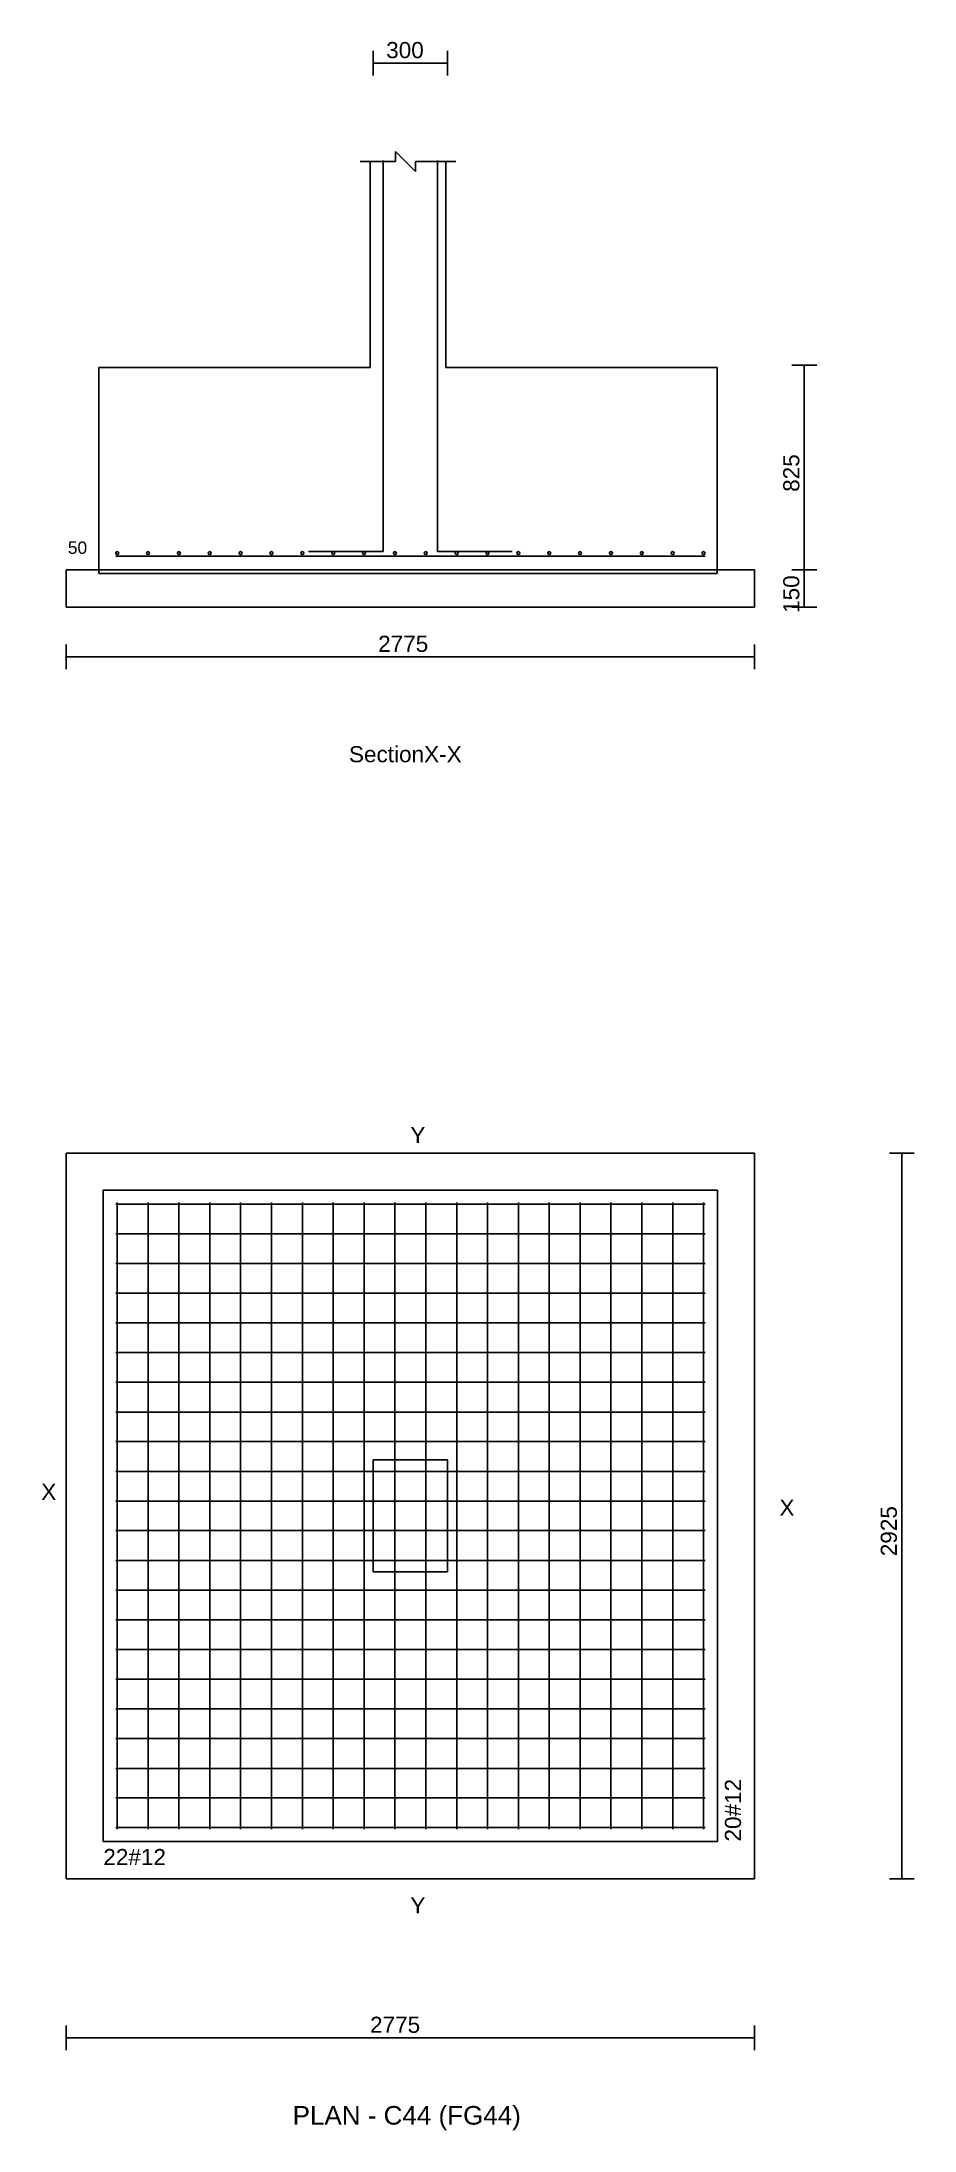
# Model space of a CAD drawing. Extents: x 0 to 27, y -1 to 285.
# Drawn here: x 22.38 to 25.89, y 152.46 to 160.88 of the extents above; entities that cross this region are included whole.
import ezdxf
from ezdxf.enums import TextEntityAlignment as Align

# ---------------------------------------------------------------- set-up
doc = ezdxf.new("R2010")
doc.units = 0
for name, color, linetype in [('Bottom_Cover', 7, 'CONTINUOUS'), ('Column_Bars', 4, 'CONTINUOUS'), ('Column_Dimension', 7, 'CONTINUOUS'), ('Columns', 4, 'CONTINUOUS'), ('dim_all', 7, 'CONTINUOUS'), ('Footing_Plan', 7, 'CONTINUOUS'), ('PCC', 2, 'CONTINUOUS'), ('PCC_Depth', 7, 'CONTINUOUS'), ('Pcc_Plan', 2, 'CONTINUOUS'), ('Plan', 7, 'CONTINUOUS'), ('Plan_Rf_Xdir', 1, 'CONTINUOUS'), ('Plan_Rf_Ydir', 3, 'CONTINUOUS'), ('Section', 2, 'CONTINUOUS'), ('SectionName', 3, 'CONTINUOUS'), ('Sectn_Rf_Xdir', 1, 'CONTINUOUS'), ('Sectn_Rf_Ydir', 3, 'CONTINUOUS'), ('Total_Depth', 7, 'CONTINUOUS'), ('X_Dimension', 7, 'CONTINUOUS')]:
    doc.layers.add(name, color=color, linetype=linetype)
doc.styles.add('STRUDS_Arial', font='ARIAL.TTF', dxfattribs={"height": 0.04})

msp = doc.modelspace()

# ---------------------------------------------------------------- texts
at = {"layer": 'Bottom_Cover', "style": 'STRUDS_Arial'}
msp.add_text('50', height=0.05, dxfattribs=at).set_placement((22.4821, 158.815))
at = {"layer": 'Column_Dimension', "style": 'STRUDS_Arial'}
msp.add_text('300', height=0.065, dxfattribs=at).set_placement((23.765, 160.813))
at = {"layer": 'dim_all', "style": 'STRUDS_Arial'}
msp.add_text('2925 ', height=0.065, rotation=90, dxfattribs=at).set_placement((25.8231, 154.775))
msp.add_text('2775 ', height=0.065, dxfattribs=at).set_placement((23.7, 152.854))
at = {"layer": 'PCC_Depth', "style": 'STRUDS_Arial'}
msp.add_text('150', height=0.065, rotation=90, dxfattribs=at).set_placement((25.43, 158.577))
at = {"layer": 'Plan', "style": 'STRUDS_Arial'}
msp.add_text('PLAN - C44 (FG44) ', height=0.075, dxfattribs=at).set_placement((23.8625, 152.484), align=Align.CENTER)
at = {"layer": 'Plan_Rf_Xdir', "style": 'STRUDS_Arial'}
msp.add_text('22#12', height=0.065, dxfattribs=at).set_placement((22.625, 153.53))
at = {"layer": 'Plan_Rf_Ydir', "style": 'STRUDS_Arial'}
msp.add_text('20#12', height=0.065, rotation=90, dxfattribs=at).set_placement((25.195, 153.625))
at = {"layer": 'Section', "style": 'STRUDS_Arial'}
msp.add_text('SectionX-X', height=0.065, dxfattribs=at).set_placement((23.615, 157.975))
at = {"layer": 'SectionName', "style": 'STRUDS_Arial'}
for s, p in [('Y', (23.8625, 156.44)), ('X', (22.375, 155.002)), ('X', (25.35, 154.938)), ('Y', (23.8625, 153.335))]:
    msp.add_text(s, height=0.065, dxfattribs=at).set_placement(p)
at = {"layer": 'Total_Depth', "style": 'STRUDS_Arial'}
msp.add_text('825', height=0.065, rotation=90, dxfattribs=at).set_placement((25.43, 159.065))
at = {"layer": 'X_Dimension', "style": 'STRUDS_Arial'}
msp.add_text('2775', height=0.065, dxfattribs=at).set_placement((23.7325, 158.42))

# ---------------------------------------------------------------- linework, layer by layer
at = {"layer": 'Column_Bars'}
for p, q in [((23.7525, 160.4), (23.7525, 158.824)), ((23.9725, 160.4), (23.9725, 158.824)), ((23.7525, 158.824), (23.4525, 158.824)), ((23.9725, 158.824), (24.2725, 158.824))]:
    msp.add_line(p, q, dxfattribs=at)
at = {"layer": 'Columns'}
for p, q in [((23.7125, 154.712), (23.7125, 155.163)), ((23.7125, 155.163), (24.0125, 155.163)), ((24.0125, 155.163), (24.0125, 154.712)), ((24.0125, 154.712), (23.7125, 154.712))]:
    msp.add_line(p, q, dxfattribs=at)
at = {"layer": 'dim_all'}
for p, q in [((23.7125, 160.843), (23.7125, 160.743)), ((23.7125, 160.793), (24.0125, 160.793)), ((24.0125, 160.843), (24.0125, 160.743)), ((25.4, 159.575), (25.5, 159.575)), ((25.45, 158.75), (25.45, 159.575)), ((25.4, 158.75), (25.5, 158.75)), ((25.4, 158.75), (25.5, 158.75)), ((25.45, 158.6), (25.45, 158.75)), ((25.4, 158.6), (25.5, 158.6)), ((22.475, 158.45), (22.475, 158.35)), ((25.25, 158.45), (25.25, 158.35)), ((22.475, 158.4), (25.25, 158.4)), ((25.7931, 156.4), (25.8931, 156.4)), ((25.8431, 153.475), (25.8431, 156.4)), ((25.7931, 153.475), (25.8931, 153.475)), ((22.475, 152.884), (22.475, 152.784)), ((25.25, 152.884), (25.25, 152.784)), ((22.475, 152.834), (25.25, 152.834))]:
    msp.add_line(p, q, dxfattribs=at)
at = {"layer": 'Footing_Plan'}
for p, q in [((22.625, 153.625), (22.625, 156.25)), ((22.625, 156.25), (25.1, 156.25)), ((25.1, 156.25), (25.1, 153.625)), ((25.1, 153.625), (22.625, 153.625))]:
    msp.add_line(p, q, dxfattribs=at)
at = {"layer": 'PCC'}
for p, q in [((22.475, 158.6), (22.475, 158.75)), ((22.475, 158.75), (25.25, 158.75)), ((22.475, 158.6), (22.475, 158.75)), ((22.475, 158.75), (25.25, 158.75)), ((25.25, 158.75), (25.25, 158.6)), ((25.25, 158.75), (25.25, 158.6)), ((25.25, 158.6), (22.475, 158.6)), ((25.25, 158.6), (22.475, 158.6))]:
    msp.add_line(p, q, dxfattribs=at)
at = {"layer": 'Pcc_Plan'}
for p, q in [((22.475, 153.475), (22.475, 156.4)), ((22.475, 156.4), (25.25, 156.4)), ((25.25, 156.4), (25.25, 153.475)), ((25.25, 153.475), (22.475, 153.475))]:
    msp.add_line(p, q, dxfattribs=at)
at = {"layer": 'Plan_Rf_Xdir'}
for p, q in [((22.675, 156.194), (25.05, 156.194)), ((22.675, 156.074), (25.05, 156.074)), ((22.675, 155.955), (25.05, 155.955)), ((22.675, 155.835), (25.05, 155.835)), ((22.675, 155.715), (25.05, 155.715)), ((22.675, 155.596), (25.05, 155.596)), ((22.675, 155.476), (25.05, 155.476)), ((22.675, 155.356), (25.05, 155.356)), ((22.675, 155.237), (25.05, 155.237)), ((22.675, 155.117), (25.05, 155.117)), ((22.675, 154.997), (25.05, 154.997)), ((22.675, 154.878), (25.05, 154.878)), ((22.675, 154.758), (25.05, 154.758)), ((22.675, 154.638), (25.05, 154.638)), ((22.675, 154.519), (25.05, 154.519)), ((22.675, 154.399), (25.05, 154.399)), ((22.675, 154.279), (25.05, 154.279)), ((22.675, 154.16), (25.05, 154.16)), ((22.675, 154.04), (25.05, 154.04)), ((22.675, 153.92), (25.05, 153.92)), ((22.675, 153.801), (25.05, 153.801)), ((22.675, 153.681), (25.05, 153.681))]:
    msp.add_line(p, q, dxfattribs=at)
at = {"layer": 'Plan_Rf_Ydir'}
for p, q in [((22.681, 156.2), (22.681, 153.675)), ((22.8054, 156.2), (22.8054, 153.675)), ((22.9297, 156.2), (22.9297, 153.675)), ((23.0541, 156.2), (23.0541, 153.675)), ((23.1785, 156.2), (23.1785, 153.675)), ((23.3028, 156.2), (23.3028, 153.675)), ((23.4272, 156.2), (23.4272, 153.675)), ((23.5516, 156.2), (23.5516, 153.675)), ((23.6759, 156.2), (23.6759, 153.675)), ((23.8003, 156.2), (23.8003, 153.675)), ((23.9247, 156.2), (23.9247, 153.675)), ((24.0491, 156.2), (24.0491, 153.675)), ((24.1734, 156.2), (24.1734, 153.675)), ((24.2978, 156.2), (24.2978, 153.675)), ((24.4222, 156.2), (24.4222, 153.675)), ((24.5465, 156.2), (24.5465, 153.675)), ((24.6709, 156.2), (24.6709, 153.675)), ((24.7953, 156.2), (24.7953, 153.675)), ((24.9196, 156.2), (24.9196, 153.675)), ((25.044, 156.2), (25.044, 153.675))]:
    msp.add_line(p, q, dxfattribs=at)
at = {"layer": 'Section'}
for p, q in [((23.701, 160.397), (23.6604, 160.397)), ((23.6604, 160.397), (23.701, 160.397)), ((23.8022, 160.397), (23.701, 160.397)), ((23.701, 160.397), (23.701, 159.566)), ((23.8833, 160.356), (23.8022, 160.437)), ((23.8022, 160.437), (23.8022, 160.397)), ((24.0048, 160.397), (23.8833, 160.397)), ((23.8833, 160.397), (23.8833, 160.356)), ((24.0048, 159.566), (24.0048, 160.397)), ((24.0048, 160.397), (24.0453, 160.397)), ((24.0453, 160.397), (24.0048, 160.397)), ((23.701, 159.566), (22.6071, 159.566)), ((22.6071, 158.736), (22.6071, 159.566)), ((23.701, 159.566), (23.701, 159.566)), ((23.701, 159.566), (23.701, 159.566)), ((23.701, 159.566), (23.701, 159.566)), ((25.0987, 159.566), (24.0048, 159.566)), ((24.0048, 159.566), (24.0048, 159.566)), ((24.0048, 159.566), (24.0048, 159.566)), ((24.0048, 159.566), (24.0048, 159.566)), ((25.0987, 158.736), (25.0987, 159.566)), ((22.6071, 158.736), (25.0987, 158.736))]:
    msp.add_line(p, q, dxfattribs=at)
at = {"layer": 'Sectn_Rf_Xdir'}
msp.add_line((22.675, 158.806), (25.05, 158.806), dxfattribs=at)
at = {"layer": 'Sectn_Rf_Ydir'}
for centre in [(22.681, 158.818), (22.8054, 158.818), (22.9297, 158.818), (23.0541, 158.818), (23.1785, 158.818), (23.3028, 158.818), (23.4272, 158.818), (23.5516, 158.818), (23.6759, 158.818), (23.8003, 158.818), (23.9247, 158.818), (24.0491, 158.818), (24.1734, 158.818), (24.2978, 158.818), (24.4222, 158.818), (24.5465, 158.818), (24.6709, 158.818), (24.7953, 158.818), (24.9196, 158.818), (25.044, 158.818)]:
    msp.add_circle(centre, 0.006, dxfattribs=at)

msp.set_redraw_order([(e.dxf.handle, doc.entitydb.next_handle()) for e in msp.query("TEXT MTEXT ATTDEF DIMENSION ARC_DIMENSION")])  # texts and dimensions are drawn at this point

doc.saveas('drawing.dxf')
